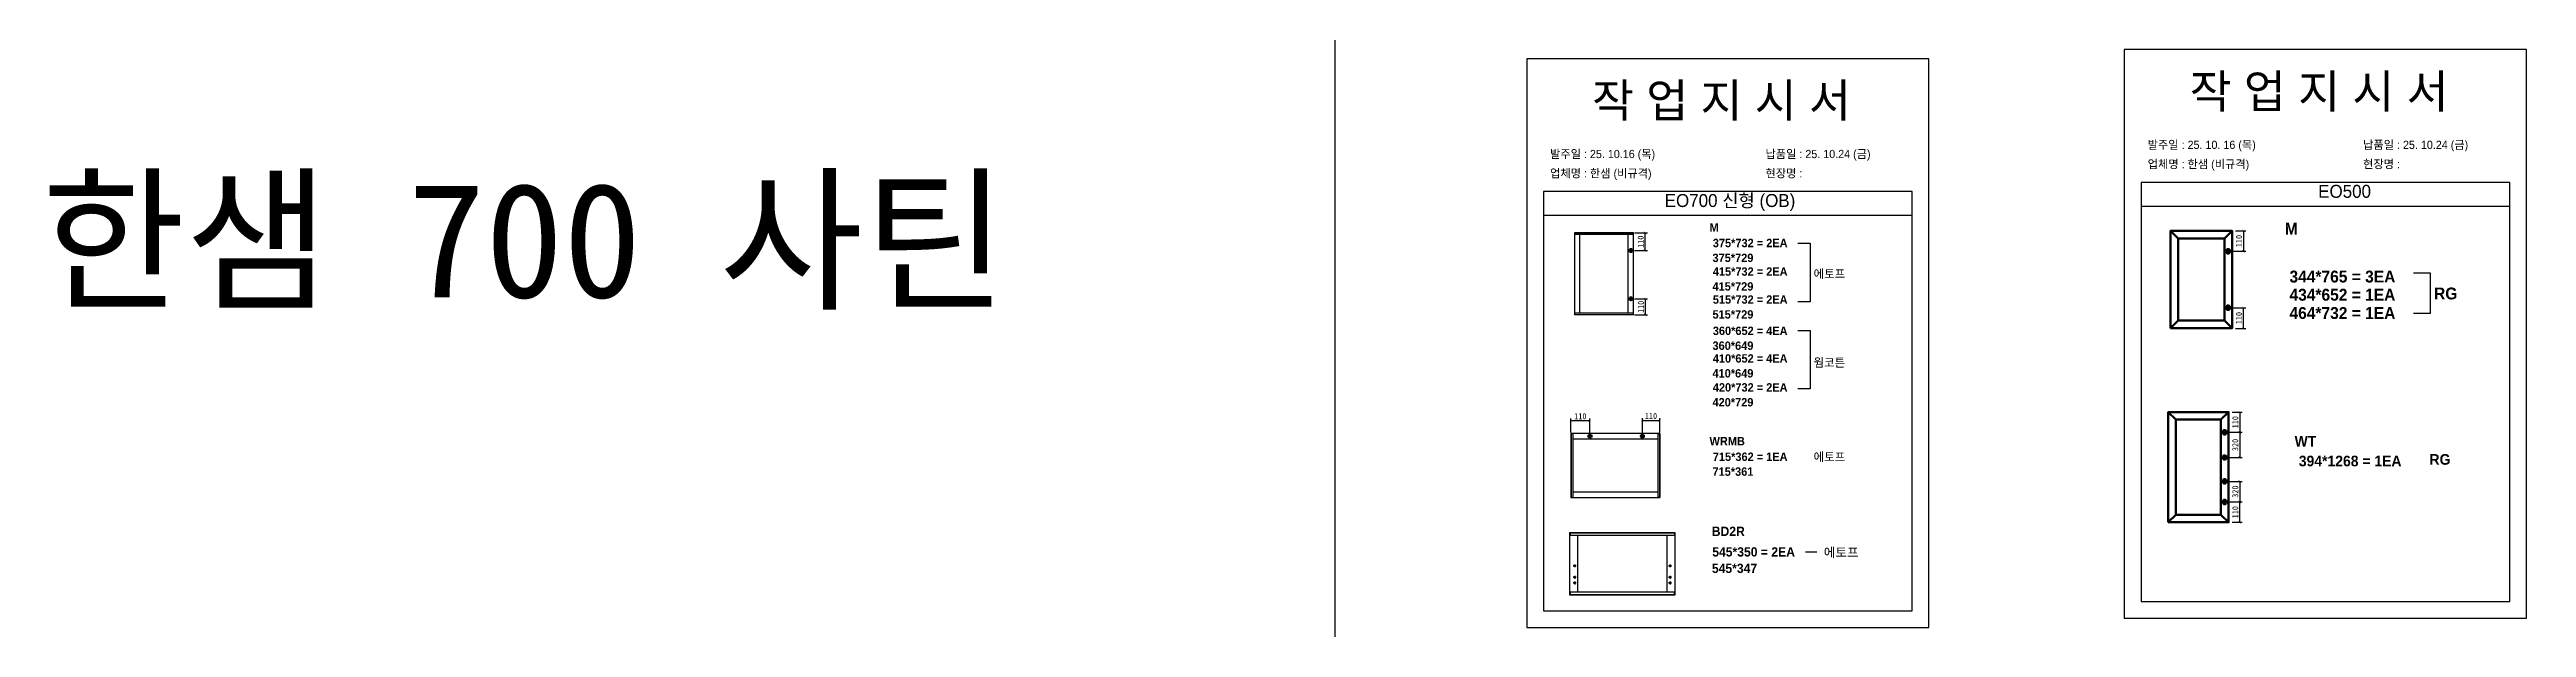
# Model space of a CAD drawing. Header units: millimetres. Extents: x -44117 to 256353, y -2095463 to 65325.
# Drawn here: x 104930 to 115277, y -389089 to -386675 of the extents above; entities that cross this region are included whole.
import ezdxf

# ---------------------------------------------------------------- set-up
doc = ezdxf.new("R2010")
doc.units = ezdxf.units.MM
doc.header["$LTSCALE"] = 10
doc.layers.add('Layer1', color=7, linetype='Continuous', lineweight=70)
doc.styles.add('MtX_Gulim', font='')
doc.styles.get('MtX_Gulim').set_extended_font_data('Gulim', bold=True)
doc.dimstyles.new('ISO-25', dxfattribs={"dimtxt": 2.5, "dimasz": 2.5, "dimexe": 1, "dimexo": 1, "dimtad": 1, "dimtxsty": 'Standard', "dimblk": 'ARCHTICK', "dimcen": 2.5, "dimadec": 0, "dimazin": 0, "dimtfac": 1, "dimtmove": 0, "dimatfit": 3, "dimfxl": 0, "dimarcsym": 0})

msp = doc.modelspace()

# ---------------------------------------------------------------- texts
at = {"linetype": 'Continuous', "style": 'MtX_Gulim'}
for s, height, p in [('M', 35.04934, (111864.45264, -387435.81988)), ('M', 49.64974, (114267.88944, -387448.62324)), ('375*732 = 2EA', 35.0493439, (111878.22088, -387500.78605)), ('415*732 = 2EA', 35.0493439, (111878.22088, -387620.08429)), ('에토프', 35.049344, (112299.27166, -387629.70402)), ('344*765 = 3EA', 49.6497376, (114287.39308, -387648.28216)), ('515*732 = 2EA', 35.0493439, (111878.22088, -387736.97016)), ('434*652 = 1EA', 49.6497376, (114287.39308, -387724.25627)), ('RG', 49.649738, (114891.39617, -387718.96176)), ('360*652 = 4EA', 35.0493439, (111878.22088, -387867.6073)), ('464*732 = 1EA', 49.6497376, (114287.39308, -387800.58964)), ('410*652 = 4EA', 35.0493439, (111878.22088, -387983.11804)), ('웜코튼', 35.049344, (112299.27166, -388000.70521)), ('420*732 = 2EA', 35.0493439, (111878.22088, -388103.99178)), ('WRMB', 35.049344, (111864.45264, -388328.77974)), ('WT', 44.508282, (114308.91632, -388333.76603)), ('715*362 = 1EA', 35.0493439, (111878.22088, -388393.74592)), ('에토프', 35.049344, (112299.27166, -388394.68774)), ('394*1268 = 1EA', 44.508282, (114326.40027, -388416.26494)), ('RG', 44.508282, (114872.49513, -388409.68285)), ('BD2R', 38.780996, (111873.82566, -388707.22518)), ('545*350 = 2EA', 38.7809959, (111875.86959, -388793.13684)), ('에토프', 38.780996, (112341.74903, -388795.30796))]:
    msp.add_text(s, height=height, dxfattribs=at).set_placement(p)
at = {"color": 242, "linetype": 'Continuous', "true_color": 0xcd2027, "style": 'MtX_Gulim'}
for s, height, p in [('375*729', 35.049344, (111876.91612, -387562.90339)), ('415*729', 35.049344, (111876.91612, -387682.20163)), ('515*729', 35.049344, (111876.91612, -387799.08749)), ('360*649', 35.049344, (111876.91612, -387929.72464)), ('410*649', 35.049344, (111876.91612, -388045.23538)), ('420*729', 35.049344, (111876.91612, -388166.10912)), ('715*361', 35.049344, (111876.91612, -388455.86325)), ('545*347', 38.780996, (111874.42592, -388861.86772))]:
    msp.add_text(s, height=height, dxfattribs=at).set_placement(p)
at = {"attachment_point": 1}
for s, width, gutter_width, heights, insert, char_height in [('{\\fGulim|b0|i0|c129|p50;작 업 지 시 서}', 3307.3198183, 12.5, [-155.84554], (111373.52131, -386817.61947), 140), ('{\\fGulim|b0|i0|c129|p50;작 업 지 시 서}', 3307.3198183, 12.5, [-155.84554], (113870.20875, -386779.22606), 140), ('\\pt11;{\\fGulim|b0|i0|c129|p50;발주일 : 25. 10.16 (목)}', 3307.3198183, 12.5, [34.50412], (111198.31196, -387094.33989), 34.3), ('{\\fGulim|b0|i0|c129|p50;납품일 : 25. 10.24 (금)}', 3307.3198183, 12.5, [37.67976], (112098.28994, -387094.33989), 34.3), ('\\pt11;{\\fGulim|b0|i0|c129|p50;발주일 : 25. 10. 16 (목)}', 3307.3198183, 12.5, [34.50412], (113694.99939, -387055.94648), 34.3), ('{\\fGulim|b0|i0|c129|p50;납품일 : 25. 10.24 (금)}', 3307.3198183, 12.5, [37.67976], (114594.97737, -387055.94648), 34.3), ('{\\f굴림|b0|i0|c129|p50;한샘} 700 {\\f굴림|b0|i0|c129|p50;사틴}', 5072.1082947, 2395.6482, [-533.35869], (104895.62473, -387231.82229), 479.1296392), ('{\\fGulim|b0|i0|c129|p50;업체명 : 한샘 (비규격)}', 3307.3198183, 12.5, [36.11279], (111198.31196, -387174.99606), 34.3), ('{\\fGulim|b0|i0|c129|p50;현장명 : }', 3307.3198183, 12.5, [-38.2735], (112098.28994, -387174.99606), 34.3), ('{\\fGulim|b0|i0|c129|p50;업체명 : 한샘 (비규격)}', 3307.3198183, 12.5, [36.11279], (113694.99939, -387136.60265), 34.3), ('{\\fGulim|b0|i0|c129|p50;현장명 : }', 3307.3198183, 12.5, [-38.2735], (114594.97737, -387136.60265), 34.3), ('{\\fGulim|b0|i0|c129|p50;EO700 신형 (OB)}', 5224.9748335, 19.74777, [57.05176], (111677.26338, -387278.76102), 54.1878762), ('{\\fGulim|b0|i0|c129|p50;EO500}', 5224.9748335, 19.74777, [57.05176], (114407.2658, -387240.36761), 54.1878762)]:
    msp.add_mtext_dynamic_manual_height_columns(s, width=width, gutter_width=gutter_width, heights=heights, dxfattribs=dict(at, insert=insert, char_height=char_height))

# ---------------------------------------------------------------- blocks, each defined once
blk = doc.blocks.new('_ArchTick')
at = {"color": 0, "linetype": 'ByBlock', "const_width": 0.15}
blk.add_lwpolyline([(-0.5, -0.5), (0.5, 0.5)], dxfattribs=at)
blk = doc.blocks.new('*D3586')
at = {"color": 0, "lineweight": -2}
for p, q in [((111551, -387441), (111605, -387441)), ((111551, -387515), (111605, -387515)), ((111595, -387515), (111595, -387441))]:
    blk.add_line(p, q, dxfattribs=at)
at = {"layer": 'Defpoints', "color": 0}
for p in [(111536, -387441), (111536, -387515), (111595, -387441)]:
    blk.add_point(p, dxfattribs=at)
at = {"color": 0, "lineweight": -2, "xscale": 10, "yscale": 10, "zscale": 10}
for p, rotation in [((111595, -387441), 90), ((111595, -387515), 270)]:
    blk.add_blockref('_ArchTick', p, dxfattribs=dict(at, rotation=rotation))
at = {"color": 0, "insert": (111577, -387478), "char_height": 25, "attachment_point": 5, "rotation": 90}
blk.add_mtext('110', dxfattribs=at)
blk = doc.blocks.new('*D3587')
at = {"color": 0, "lineweight": -2}
for p, q in [((111551, -387717), (111606, -387717)), ((111596, -387717), (111596, -387783)), ((111551, -387783), (111606, -387783))]:
    blk.add_line(p, q, dxfattribs=at)
at = {"layer": 'Defpoints', "color": 0}
for p in [(111536, -387717), (111536, -387783), (111596, -387783)]:
    blk.add_point(p, dxfattribs=at)
at = {"color": 0, "lineweight": -2, "xscale": 10, "yscale": 10, "zscale": 10}
for p, rotation in [((111596, -387717), 90), ((111596, -387783), 270)]:
    blk.add_blockref('_ArchTick', p, dxfattribs=dict(at, rotation=rotation))
at = {"color": 0, "insert": (111578, -387750), "char_height": 25, "attachment_point": 5, "rotation": 90}
blk.add_mtext('110', dxfattribs=at)
blk = doc.blocks.new('*D3588')
at = {"color": 0, "lineweight": -2}
for p, q in [((111285, -388275), (111285, -388216)), ((111365, -388226), (111285, -388226)), ((111365, -388275), (111365, -388216))]:
    blk.add_line(p, q, dxfattribs=at)
at = {"layer": 'Defpoints', "color": 0}
for p in [(111285, -388226), (111285, -388290), (111365, -388290)]:
    blk.add_point(p, dxfattribs=at)
at = {"color": 0, "lineweight": -2, "xscale": 10, "yscale": 10, "zscale": 10, "rotation": 180}
blk.add_blockref('_ArchTick', (111285, -388226), dxfattribs=at)
at = {"color": 0, "lineweight": -2, "xscale": 10, "yscale": 10, "zscale": 10}
blk.add_blockref('_ArchTick', (111365, -388226), dxfattribs=at)
at = {"color": 0, "insert": (111325, -388207), "char_height": 25, "attachment_point": 5}
blk.add_mtext('110', dxfattribs=at)
blk = doc.blocks.new('*D3589')
at = {"color": 0, "lineweight": -2}
for p, q in [((111584, -388275), (111584, -388215)), ((111584, -388225), (111657, -388225)), ((111657, -388275), (111657, -388215))]:
    blk.add_line(p, q, dxfattribs=at)
at = {"layer": 'Defpoints', "color": 0}
for p in [(111657, -388225), (111584, -388290), (111657, -388290)]:
    blk.add_point(p, dxfattribs=at)
at = {"color": 0, "lineweight": -2, "xscale": 10, "yscale": 10, "zscale": 10, "rotation": 180}
blk.add_blockref('_ArchTick', (111584, -388225), dxfattribs=at)
at = {"color": 0, "lineweight": -2, "xscale": 10, "yscale": 10, "zscale": 10}
blk.add_blockref('_ArchTick', (111657, -388225), dxfattribs=at)
at = {"color": 0, "insert": (111620, -388206), "char_height": 25, "attachment_point": 5}
blk.add_mtext('110', dxfattribs=at)
blk = doc.blocks.new('*D3590')
at = {"color": 0, "lineweight": -2}
for p, q in [((114046, -387518), (114105, -387518)), ((114062, -387432), (114105, -387432)), ((114095, -387432), (114095, -387518))]:
    blk.add_line(p, q, dxfattribs=at)
at = {"layer": 'Defpoints', "color": 0}
for p in [(114031, -387518), (114047, -387432), (114095, -387518)]:
    blk.add_point(p, dxfattribs=at)
at = {"color": 0, "lineweight": -2, "xscale": 10, "yscale": 10, "zscale": 10}
for p, rotation in [((114095, -387432), 90), ((114095, -387518), 270)]:
    blk.add_blockref('_ArchTick', p, dxfattribs=dict(at, rotation=rotation))
at = {"color": 0, "insert": (114076, -387475), "char_height": 25, "attachment_point": 5, "rotation": 90}
blk.add_mtext('110', dxfattribs=at)
blk = doc.blocks.new('*D3591')
at = {"color": 0, "lineweight": -2}
for p, q in [((114046, -387754), (114105, -387754)), ((114095, -387840), (114095, -387754)), ((114062, -387840), (114105, -387840))]:
    blk.add_line(p, q, dxfattribs=at)
at = {"layer": 'Defpoints', "color": 0}
for p in [(114031, -387754), (114095, -387754), (114047, -387840)]:
    blk.add_point(p, dxfattribs=at)
at = {"color": 0, "lineweight": -2, "xscale": 10, "yscale": 10, "zscale": 10}
for p, rotation in [((114095, -387754), 90), ((114095, -387840), 270)]:
    blk.add_blockref('_ArchTick', p, dxfattribs=dict(at, rotation=rotation))
at = {"color": 0, "insert": (114076, -387797), "char_height": 25, "attachment_point": 5, "rotation": 90}
blk.add_mtext('110', dxfattribs=at)
blk = doc.blocks.new('*D3592')
at = {"color": 0, "lineweight": -2}
for p, q in [((114048, -388190), (114090, -388190)), ((114080, -388190), (114080, -388274)), ((114032, -388274), (114090, -388274))]:
    blk.add_line(p, q, dxfattribs=at)
at = {"layer": 'Defpoints', "color": 0}
for p in [(114033, -388190), (114017, -388274), (114080, -388274)]:
    blk.add_point(p, dxfattribs=at)
at = {"color": 0, "lineweight": -2, "xscale": 10, "yscale": 10, "zscale": 10}
for p, rotation in [((114080, -388190), 90), ((114080, -388274), 270)]:
    blk.add_blockref('_ArchTick', p, dxfattribs=dict(at, rotation=rotation))
at = {"color": 0, "insert": (114061, -388232), "char_height": 25, "attachment_point": 5, "rotation": 90}
blk.add_mtext('110', dxfattribs=at)
blk = doc.blocks.new('*D3593')
at = {"color": 0, "lineweight": -2}
for p, q in [((114032, -388565), (114090, -388565)), ((114048, -388650), (114090, -388650)), ((114080, -388650), (114080, -388565))]:
    blk.add_line(p, q, dxfattribs=at)
at = {"layer": 'Defpoints', "color": 0}
for p in [(114017, -388565), (114033, -388650), (114080, -388565)]:
    blk.add_point(p, dxfattribs=at)
at = {"color": 0, "lineweight": -2, "xscale": 10, "yscale": 10, "zscale": 10}
for p, rotation in [((114080, -388565), 90), ((114080, -388650), 270)]:
    blk.add_blockref('_ArchTick', p, dxfattribs=dict(at, rotation=rotation))
at = {"color": 0, "insert": (114061, -388608), "char_height": 25, "attachment_point": 5, "rotation": 90}
blk.add_mtext('110', dxfattribs=at)
blk = doc.blocks.new('*D3594')
at = {"color": 0, "lineweight": -2}
for p, q in [((114032, -388274), (114090, -388274)), ((114080, -388274), (114080, -388379)), ((114032, -388379), (114090, -388379))]:
    blk.add_line(p, q, dxfattribs=at)
at = {"layer": 'Defpoints', "color": 0}
for p in [(114017, -388274), (114017, -388379), (114080, -388379)]:
    blk.add_point(p, dxfattribs=at)
at = {"color": 0, "lineweight": -2, "xscale": 10, "yscale": 10, "zscale": 10}
for p, rotation in [((114080, -388274), 90), ((114080, -388379), 270)]:
    blk.add_blockref('_ArchTick', p, dxfattribs=dict(at, rotation=rotation))
at = {"color": 0, "insert": (114061, -388327), "char_height": 25, "attachment_point": 5, "rotation": 90}
blk.add_mtext('320', dxfattribs=at)
blk = doc.blocks.new('*D3595')
at = {"color": 0, "lineweight": -2}
for p, q in [((114032, -388479), (114090, -388479)), ((114080, -388479), (114080, -388565)), ((114032, -388565), (114090, -388565))]:
    blk.add_line(p, q, dxfattribs=at)
at = {"layer": 'Defpoints', "color": 0}
for p in [(114017, -388479), (114017, -388565), (114080, -388565)]:
    blk.add_point(p, dxfattribs=at)
at = {"color": 0, "lineweight": -2, "xscale": 10, "yscale": 10, "zscale": 10}
for p, rotation in [((114080, -388479), 90), ((114080, -388565), 270)]:
    blk.add_blockref('_ArchTick', p, dxfattribs=dict(at, rotation=rotation))
at = {"color": 0, "insert": (114061, -388522), "char_height": 25, "attachment_point": 5, "rotation": 90}
blk.add_mtext('320', dxfattribs=at)

# ---------------------------------------------------------------- dimensions: what is measured, and where the dimension line sits
for base, p1, p2, angle, text, picture, middle in [((111595.49261, -387441.00944), (111535.87883, -387514.62592), (111535.87883, -387441.00944), 90, '110', '*D3586', (111576.74261, -387477.81768)), ((114095.18034, -387517.65135), (114047.32405, -387431.7811), (114030.94901, -387517.65135), 90, '110', '*D3590', (114076.43034, -387474.71622)), ((111596.44608, -387783.38826), (111535.87883, -387716.50388), (111535.87883, -387783.38826), 90, '110', '*D3587', (111577.69608, -387749.94607)), ((114095.18034, -387753.63336), (114047.32405, -387839.5036), (114030.94901, -387753.63336), 270, '110', '*D3591', (114076.43034, -387796.56848)), ((111285.22834, -388225.69273), (111365.10018, -388290.37202), (111285.22834, -388290.37202), 180, '110', '*D3588', (111325.16426, -388206.94273)), ((111656.69986, -388224.65823), (111584.13216, -388290.37202), (111656.69986, -388290.37202), 180, '110', '*D3589', (111620.41601, -388205.90823)), ((114079.63783, -388273.91589), (114032.62916, -388189.56657), (114016.54415, -388273.91589), 90, '110', '*D3592', (114060.88783, -388231.74123)), ((114079.63783, -388379.31791), (114016.54415, -388273.91589), (114016.54415, -388379.31791), 90, '320', '*D3594', (114060.88783, -388326.6169)), ((114079.63783, -388565.45609), (114016.54415, -388478.89117), (114016.54415, -388565.45609), 90, '320', '*D3595', (114060.88783, -388522.17363)), ((114079.63783, -388565.45609), (114032.62916, -388649.80541), (114016.54415, -388565.45609), 270, '110', '*D3593', (114060.88783, -388607.63075))]:
    dim = msp.add_linear_dim(base=base, p1=p1, p2=p2, angle=angle, text=text, dimstyle='ISO-25', override={"dimscale": 10, "dimasz": 1, "dimexo": 1.5, "dimtxsty": 'Standard'})
    dim.commit()
    dim.dimension.update_dxf_attribs({"geometry": picture, "text_midpoint": middle})

# ---------------------------------------------------------------- linework, layer by layer
for p, q in [((112710.71471, -387268.62668), (111170.71471, -387268.62668)), ((115207.40214, -387230.23327), (113667.40214, -387230.23327)), ((112710.71471, -387368.62668), (111170.71471, -387368.62668)), ((115207.40214, -387330.23327), (113667.40214, -387330.23327)), ((111300.01618, -387441.25541), (111300.01618, -387783.14229)), ((111546.51682, -387441.69814), (111300.01618, -387441.69814)), ((111546.51682, -387448.3883), (111300.01618, -387448.3883)), ((111546.27086, -387441.00944), (111300.26214, -387441.00944)), ((111321.90678, -387447.89637), (111321.90678, -387776.00941)), ((111524.38026, -387776.00941), (111524.38026, -387448.3883)), ((111545.28701, -387448.3883), (111545.28701, -387441.00944)), ((111546.51682, -387783.14229), (111546.51682, -387441.25541)), ((111546.51682, -387776.00941), (111300.01618, -387776.00941)), ((111546.51682, -387782.69957), (111300.01618, -387782.69957)), ((111546.27086, -387783.38826), (111300.26214, -387783.38826)), ((111301.24599, -387783.38826), (111301.24599, -387776.00941)), ((111545.28701, -387776.00941), (111545.28701, -387783.38826)), ((111285.22834, -388279.09696), (111285.22834, -388546.0096)), ((111293.23419, -388280.16441), (111285.22834, -388280.16441)), ((111656.43299, -388278.8301), (111285.4952, -388278.8301)), ((111285.97555, -388278.8301), (111285.97555, -388546.27646)), ((111293.23419, -388278.8301), (111293.23419, -388546.27646)), ((111648.69401, -388302.84766), (111293.23419, -388302.84766)), ((111648.69401, -388278.8301), (111648.69401, -388546.27646)), ((111648.69401, -388280.16441), (111656.69986, -388280.16441)), ((111655.95264, -388278.8301), (111655.95264, -388546.27646)), ((111656.69986, -388279.09696), (111656.69986, -388546.0096)), ((111285.4952, -388546.27646), (111656.43299, -388546.27646)), ((111292.70047, -388522.52576), (111648.69401, -388522.52576)), ((111656.69986, -388544.94215), (111648.69401, -388544.94215)), ((111280.06575, -388694.76783), (111280.06575, -388953.20989)), ((111720.67615, -388695.4343), (111280.06575, -388695.4343)), ((111720.67615, -388705.50539), (111280.06575, -388705.50539)), ((111720.30589, -388694.39757), (111280.43601, -388694.39757)), ((111281.91705, -388694.39757), (111281.91705, -388705.50539)), ((111313.38922, -388705.50539), (111313.38922, -388942.47233)), ((111687.35267, -388942.47233), (111687.35267, -388705.50539)), ((111718.82484, -388694.39757), (111718.82484, -388705.50539)), ((111720.67615, -388953.20989), (111720.67615, -388694.76783)), ((111307.27992, -388832.1346), (111295.06131, -388832.1346)), ((111301.17061, -388826.02529), (111301.17061, -388838.2439)), ((111693.46197, -388832.1346), (111705.68058, -388832.1346)), ((111699.57128, -388826.02529), (111699.57128, -388838.2439)), ((112265.40497, -388773.02005), (112313.37831, -388773.02005)), ((111720.67615, -388942.47233), (111280.06575, -388942.47233)), ((111720.67615, -388952.54343), (111280.06575, -388952.54343)), ((111280.43601, -388953.58016), (111720.30589, -388953.58016)), ((111281.91705, -388942.47233), (111281.91705, -388953.58016)), ((111307.27992, -388879.52799), (111295.06131, -388879.52799)), ((111307.27992, -388903.22468), (111295.06131, -388903.22468)), ((111301.17061, -388873.41868), (111301.17061, -388885.63729)), ((111301.17061, -388897.11538), (111301.17061, -388909.33398)), ((111693.46197, -388879.52799), (111705.68058, -388879.52799)), ((111693.46197, -388903.22468), (111705.68058, -388903.22468)), ((111699.57128, -388873.41868), (111699.57128, -388885.63729)), ((111699.57128, -388897.11538), (111699.57128, -388909.33398)), ((111718.82484, -388953.58016), (111718.82484, -388942.47233))]:
    msp.add_line(p, q)
at = {"color": 1}
for p in [(110300.49669, 21924.9366), (110300.49669, 14161.07811), (110300.49669, 18584.38997), (110300.49669, 10820.53148), (110300.49669, 18627.87121), (110300.49669, 10864.01272), (110300.49669, 15287.32457), (110300.49669, 7523.46608), (110300.49669, 3746.75115), (110300.49669, 21924.9366), (110300.49669, 14161.07811), (110300.49669, 18584.38997), (110300.49669, 10820.53148), (110300.49669, 18627.87121), (110300.49669, 10864.01272), (110300.49669, 15287.32457), (110300.49669, 7523.46608), (110300.49669, 3746.75115), (110300.49669, 21924.9366), (110300.49669, 14161.07811), (110300.49669, 18584.38997), (110300.49669, 10820.53148), (110300.49669, 18627.87121), (110300.49669, 10864.01272), (110300.49669, 15287.32457), (110300.49669, 7523.46608), (110300.49669, 3746.75115), (110300.49669, 21924.9366), (110300.49669, 14161.07811), (110300.49669, 18584.38997), (110300.49669, 10820.53148), (110300.49669, 18627.87121), (110300.49669, 10864.01272), (110300.49669, 15287.32457), (110300.49669, 7523.46608), (110300.49669, 3746.75115), (110300.49669, 21924.9366), (110300.49669, 14161.07811), (110300.49669, 18584.38997), (110300.49669, 10820.53148), (110300.49669, 18627.87121), (110300.49669, 10864.01272), (110300.49669, 15287.32457), (110300.49669, 7523.46608), (110300.49669, 3746.75115), (110300.49669, 21924.9366), (110300.49669, 14161.07811), (110300.49669, 18584.38997), (110300.49669, 10820.53148), (110300.49669, 18627.87121), (110300.49669, 10864.01272), (110300.49669, 15287.32457), (110300.49669, 7523.46608), (110300.49669, 3746.75115), (110300.49669, 21924.9366), (110300.49669, 14161.07811), (110300.49669, 18584.38997), (110300.49669, 10820.53148), (110300.49669, 18627.87121), (110300.49669, 10864.01272), (110300.49669, 15287.32457), (110300.49669, 7523.46608), (110300.49669, 3746.75115), (110300.49669, 21924.9366), (110300.49669, 14161.07811), (110300.49669, 18584.38997), (110300.49669, 10820.53148), (110300.49669, 18627.87121), (110300.49669, 10864.01272), (110300.49669, 15287.32457), (110300.49669, 7523.46608), (110300.49669, 3746.75115), (110300.49669, 21924.9366), (110300.49669, 14161.07811), (110300.49669, 18584.38997), (110300.49669, 10820.53148), (110300.49669, 18627.87121), (110300.49669, 10864.01272), (110300.49669, 15287.32457), (110300.49669, 7523.46608), (110300.49669, 3746.75115), (110300.49669, 21924.9366), (110300.49669, 14161.07811), (110300.49669, 18584.38997), (110300.49669, 10820.53148), (110300.49669, 18627.87121), (110300.49669, 10864.01272), (110300.49669, 15287.32457), (110300.49669, 7523.46608), (110300.49669, 3746.75115), (110300.49669, 12702.87182), (110300.49669, 4939.01333), (110300.49669, 9362.32519), (110300.49669, 1598.4667), (110300.49669, 9405.80642), (110300.49669, 1641.94794), (110300.49669, 6065.25979), (110300.49669, -1698.5987), (110300.49669, -5475.31363), (110300.49669, 12702.87182), (110300.49669, 4939.01333), (110300.49669, 9362.32519), (110300.49669, 1598.4667), (110300.49669, 9405.80642), (110300.49669, 1641.94794), (110300.49669, 6065.25979), (110300.49669, -1698.5987), (110300.49669, -5475.31363), (110300.49669, 12702.87182), (110300.49669, 4939.01333), (110300.49669, 9362.32519), (110300.49669, 1598.4667), (110300.49669, 9405.80642), (110300.49669, 1641.94794), (110300.49669, 6065.25979), (110300.49669, -1698.5987), (110300.49669, -5475.31363), (110300.49669, 12702.87182), (110300.49669, 4939.01333), (110300.49669, 9362.32519), (110300.49669, 1598.4667), (110300.49669, 9405.80642), (110300.49669, 1641.94794), (110300.49669, 6065.25979), (110300.49669, -1698.5987), (110300.49669, -5475.31363), (110300.49669, 12702.87182), (110300.49669, 4939.01333), (110300.49669, 9362.32519), (110300.49669, 1598.4667), (110300.49669, 9405.80642), (110300.49669, 1641.94794), (110300.49669, 6065.25979), (110300.49669, -1698.5987), (110300.49669, -5475.31363)]:
    msp.add_xline(p, (0, 1), dxfattribs=at)
for points in [[(113597.40214, -389051.06354), (115277.40214, -389051.06354), (115277.40214, -386675.06354), (113597.40214, -386675.06354)], [(111100.71471, -389089.45695), (112780.71471, -389089.45695), (112780.71471, -386713.45695), (111100.71471, -386713.45695)]]:
    msp.add_lwpolyline(points, close=True)
for points in [[(111170.71471, -387268.62668), (111170.71471, -389019.45695), (112710.71471, -389019.45695), (112710.71471, -387268.62668)], [(113667.40214, -387230.23327), (113667.40214, -388981.06354), (115207.40214, -388981.06354), (115207.40214, -387230.23327)], [(112233.73479, -387483.84275), (112284.61452, -387483.84275), (112284.61452, -387728.61551), (112233.73479, -387728.61551)], [(114805.06484, -387608.11693), (114874.70778, -387608.11693), (114874.70778, -387778.50433), (114805.06484, -387778.50433)], [(112233.73479, -387848.25163), (112284.61452, -387848.25163), (112284.61452, -388093.02439), (112233.73479, -388093.02439)]]:
    msp.add_lwpolyline(points)
for centre in [(111301.17061, -388832.1346), (111699.57128, -388832.1346), (111301.17061, -388879.52799), (111301.17061, -388903.22468), (111699.57128, -388879.52799), (111699.57128, -388903.22468)]:
    msp.add_circle(centre, 3.70261)
for centre, radius, start, end in [((111546.27086, -387441.25541), 0.24596, 0, 90), ((111300.26214, -387783.1423), 0.24596, 180, 270), ((111546.27086, -387783.1423), 0.24596, 270, 0), ((111285.4952, -388279.09696), 0.26686, 90, 180), ((111656.43299, -388279.09696), 0.26686, 0, 90), ((111656.43299, -388546.0096), 0.26686, 270, 0), ((111280.43601, -388694.76783), 0.37026, 90, 180), ((111720.30589, -388694.76783), 0.37026, 0, 90), ((111280.43601, -388953.20989), 0.37026, 180, 270), ((111720.30589, -388953.20989), 0.37026, 270, 0)]:
    msp.add_arc(centre, radius, start, end)
at = {"layer": 'Layer1'}
for p, q in [((111535.87883, -387505.56072), (111535.87883, -387523.69112)), ((113822.88078, -387463.84443), (113790.81745, -387431.7811)), ((114015.26072, -387463.84443), (114047.32405, -387431.7811)), ((114030.94901, -387504.32387), (114030.94901, -387530.97883)), ((111535.87883, -387725.56908), (111535.87883, -387707.43868)), ((113790.81745, -387839.5036), (113822.88078, -387807.44028)), ((114047.32405, -387839.5036), (114015.26072, -387807.44028)), ((114015.26072, -387807.44028), (114047.32405, -387839.5036)), ((114030.94901, -387766.96084), (114030.94901, -387740.30588)), ((113812.1612, -388221.06199), (113780.66578, -388189.56657)), ((114001.13374, -388221.06199), (114032.62916, -388189.56657)), ((111355.26468, -388290.37202), (111374.93567, -388290.37202)), ((111593.96765, -388290.37202), (111574.29667, -388290.37202)), ((114016.54415, -388260.82446), (114016.54415, -388287.00731)), ((114016.54415, -388366.22648), (114016.54415, -388392.40933)), ((114016.54415, -388465.79974), (114016.54415, -388491.98259)), ((114016.54415, -388578.54751), (114016.54415, -388552.36466)), ((113780.66578, -388649.80541), (113812.1612, -388618.30998)), ((114032.62916, -388649.80541), (114001.13374, -388618.30998)), ((114001.13374, -388618.30998), (114032.62916, -388649.80541))]:
    msp.add_line(p, q, dxfattribs=at)
for points in [[(111544.94404, -387514.62592), (111526.81363, -387514.62592)], [(113790.81745, -387839.5036), (114047.32405, -387839.5036), (114047.32405, -387431.7811), (113790.81745, -387431.7811)], [(113822.88078, -387807.44028), (114015.26072, -387807.44028), (114015.26072, -387463.84443), (113822.88078, -387463.84443)], [(114044.27649, -387517.65135), (114017.62152, -387517.65135)], [(111544.94404, -387716.50388), (111526.81363, -387716.50388)], [(114044.27649, -387753.63336), (114017.62152, -387753.63336)], [(113780.66578, -388649.80541), (114032.62916, -388649.80541), (114032.62916, -388189.56657), (113780.66578, -388189.56657)], [(113812.1612, -388618.30998), (114001.13374, -388618.30998), (114001.13374, -388221.06199), (113812.1612, -388221.06199)], [(111365.10018, -388280.53653), (111365.10018, -388300.20751)], [(111584.13216, -388280.53653), (111584.13216, -388300.20751)], [(114029.63558, -388273.91589), (114003.45273, -388273.91589)], [(114029.63558, -388379.31791), (114003.45273, -388379.31791)], [(114029.63558, -388478.89117), (114003.45273, -388478.89117)], [(114029.63558, -388565.45609), (114003.45273, -388565.45609)]]:
    msp.add_lwpolyline(points, close=True, dxfattribs=at)
for centre, radius in [((111535.87883, -387514.62592), 6.04347), ((114030.94901, -387517.65135), 8.88499), ((111535.87883, -387716.50388), 6.04347), ((114030.94901, -387753.63336), 8.88499), ((111365.10018, -388290.37202), 6.55699), ((111584.13216, -388290.37202), 6.55699), ((114016.54415, -388273.91589), 8.72762), ((114016.54415, -388379.31791), 8.72762), ((114016.54415, -388478.89117), 8.72762), ((114016.54415, -388565.45609), 8.72762)]:
    msp.add_circle(centre, radius, dxfattribs=at)

msp.set_redraw_order([(e.dxf.handle, doc.entitydb.next_handle()) for e in msp.query("TEXT MTEXT ATTDEF DIMENSION ARC_DIMENSION")])  # texts and dimensions are drawn at this point

doc.saveas('drawing.dxf')
